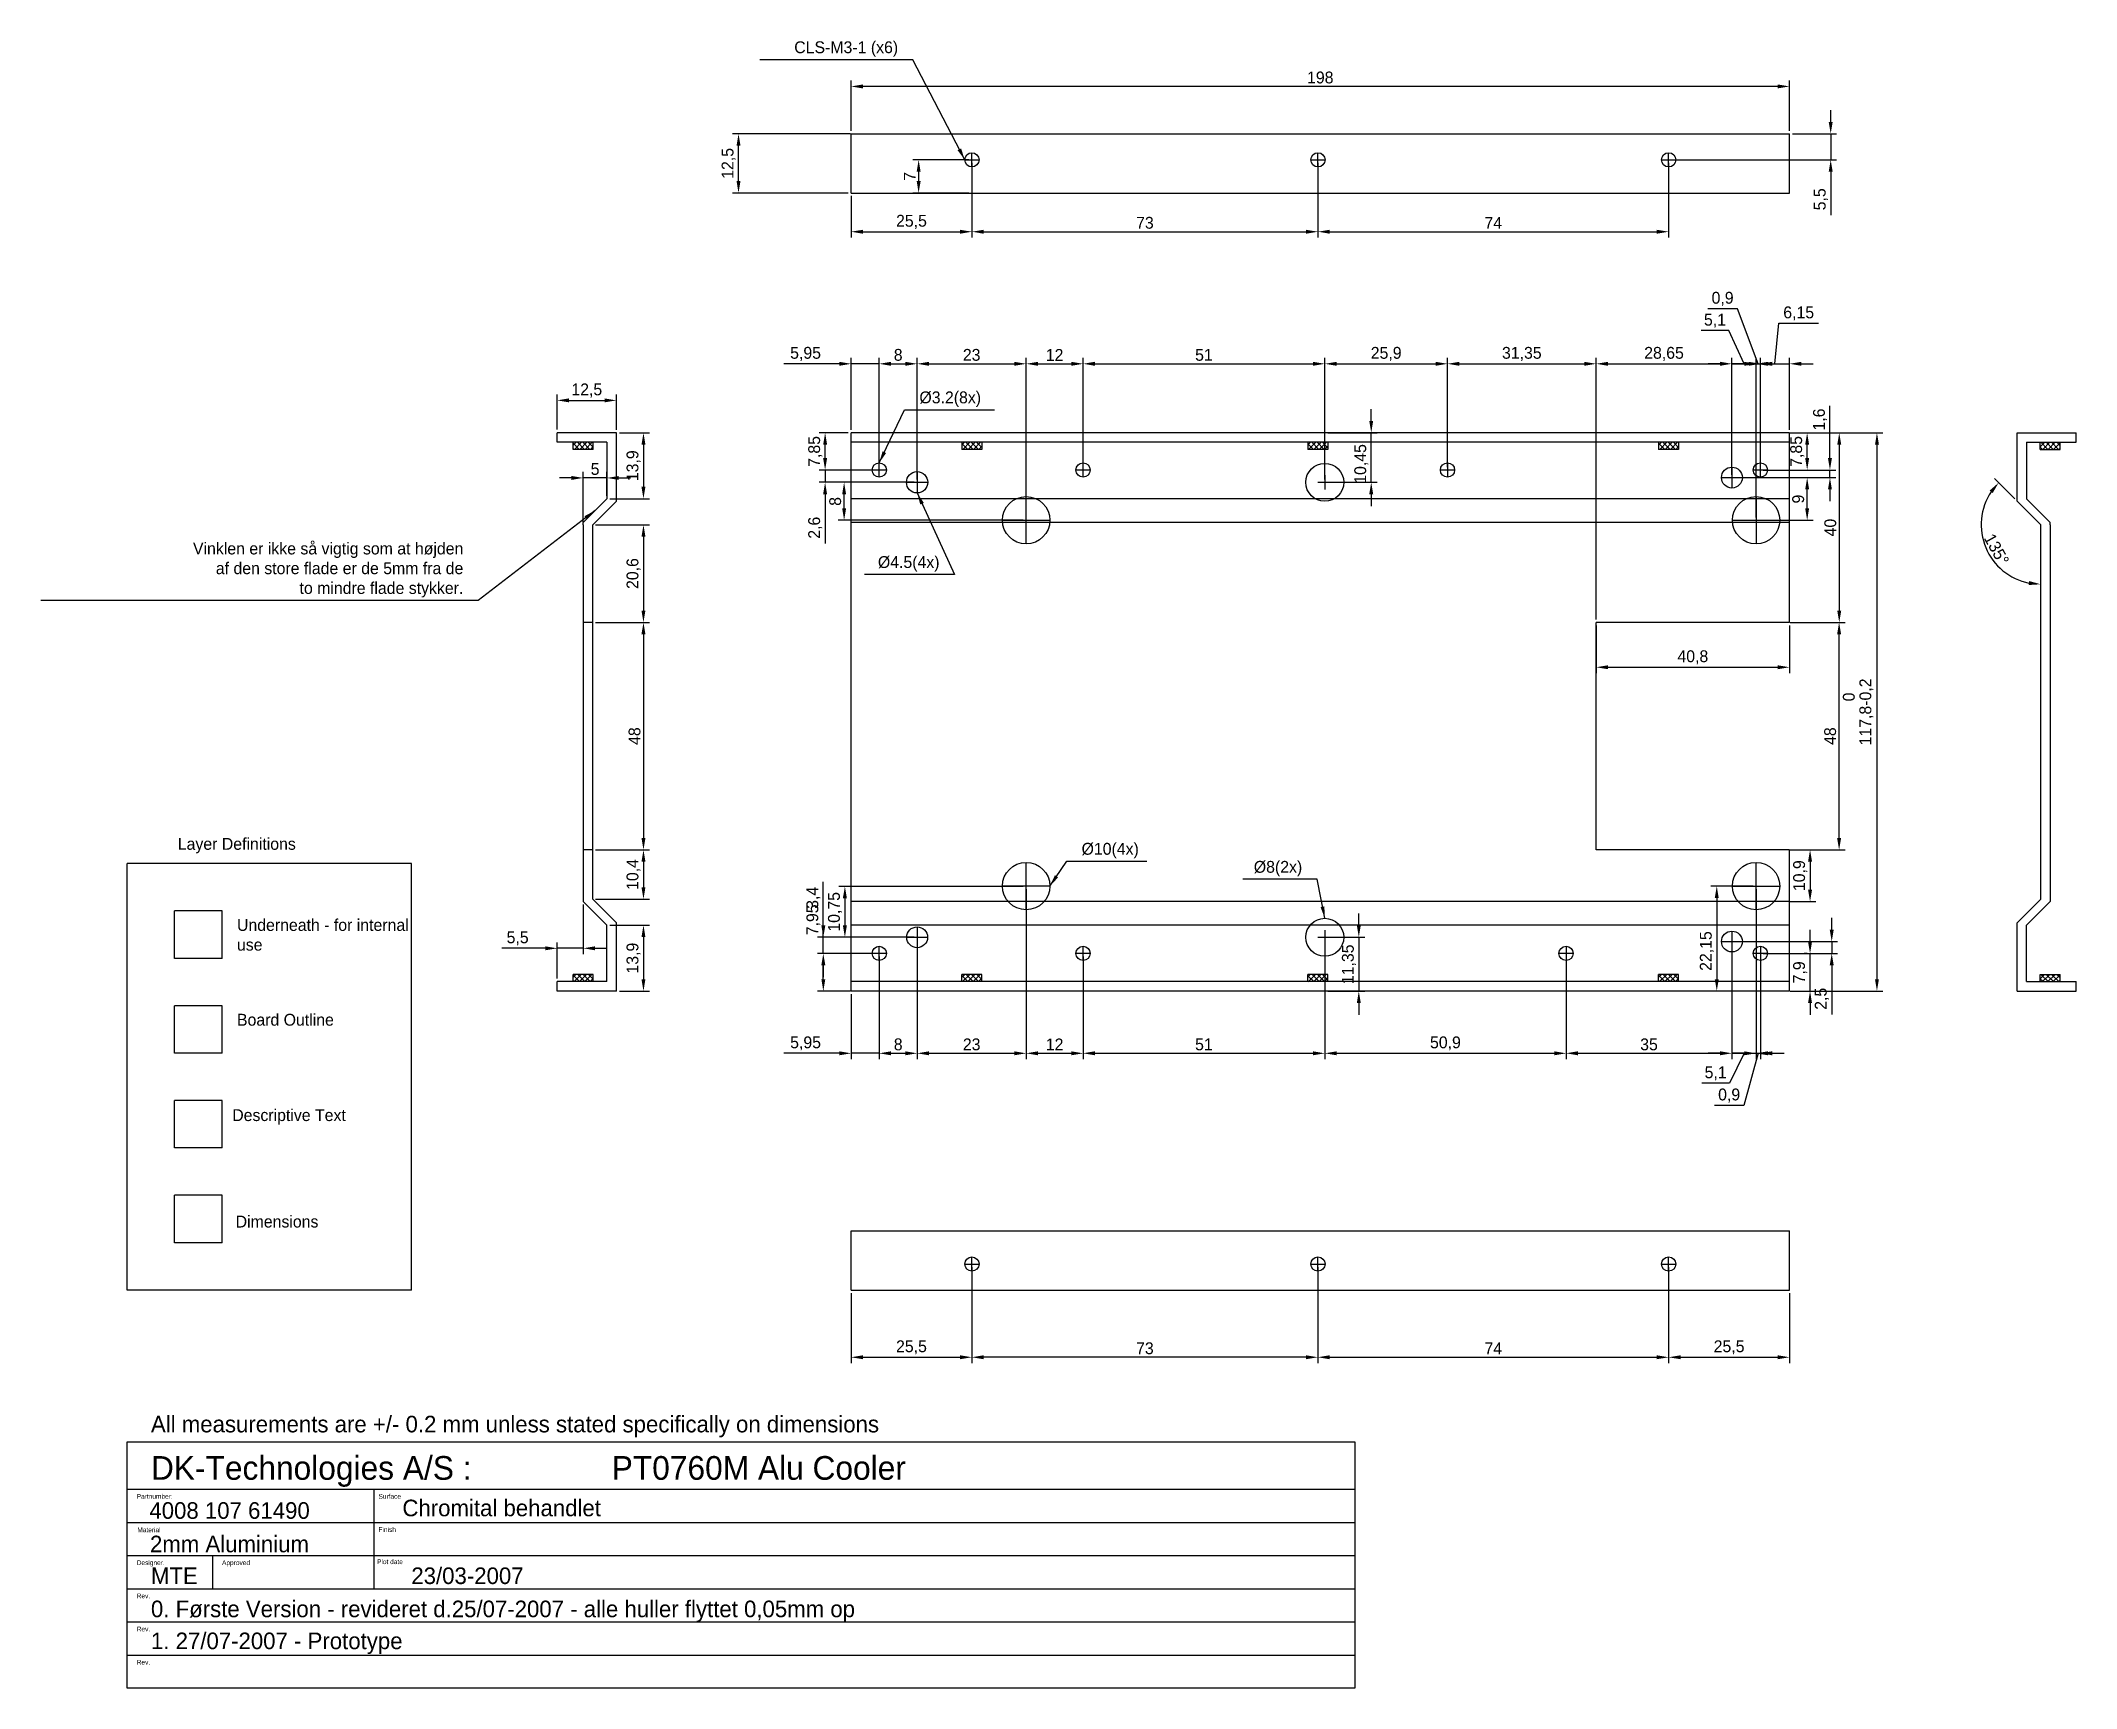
# Model space of a CAD drawing. Header units: millimetres. Extents: x -18 to 411, y -84 to 264.
import ezdxf

# ---------------------------------------------------------------- set-up
doc = ezdxf.new("R2010")
doc.units = ezdxf.units.MM
for name, color, linetype in [('Descriptive Text', 9, 'Continuous'), ('dimensions', 151, 'Continuous'), ('underneath', 9, 'Continuous')]:
    doc.layers.add(name, color=color, linetype=linetype)
doc.dimstyles.new('ISO-25', dxfattribs={"dimtxt": 2.5, "dimasz": 2.5, "dimexe": 1.25, "dimexo": 0.625, "dimtad": 1, "dimzin": 9, "dimtxsty": 'Standard', "dimcen": 2.5, "dimadec": 0, "dimazin": 0, "dimtfac": 1, "dimtmove": 0, "dimatfit": 3, "dimfxl": 0, "dimarcsym": 0})

msp = doc.modelspace()

# ---------------------------------------------------------------- texts
at = {"insert": (23.149, 58.299), "char_height": 2.5, "width": 25.4979, "attachment_point": 1}
msp.add_mtext('Board Outline', dxfattribs=at)
at = {"layer": 'Descriptive Text'}
for s, height, p in [('All measurements are +/- 0.2 mm unless stated specifically on dimensions', 3.5, (5, -30.02)), ('DK-Technologies A/S :', 5, (5, -40.02)), ('PT0760M Alu Cooler', 5, (102.209, -40.02)), ('Partnumber:', 1, (2, -44.02)), ('4008 107 61490', 3.5, (4.67, -48.255)), ('Surface', 1, (53, -44.02)), ('Chromital behandlet', 3.5, (58.05, -47.72)), ('Material', 1, (2.124, -51.084)), ('Finish', 1, (53, -51.02)), ('2mm Aluminium', 3.5, (4.794, -55.32)), ('Designer.', 1, (2, -58.02)), ('MTE', 3.5, (5, -62.02)), ('Approved', 1, (20, -58.02)), ('Plot date', 1, (52.7, -57.82)), ('23/03-2007', 3.5, (59.934, -62.02)), ('Rev.', 1, (2, -65.02)), ('0. Første Version - revideret d.25/07-2007 - alle huller flyttet 0,05mm op', 3.5, (5, -69.02)), ('Rev.', 1, (2, -72.02)), ('1. 27/07-2007 - Prototype', 3.5, (5.001, -75.761)), ('Rev.', 1, (2, -79.02))]:
    msp.add_text(s, height=height, dxfattribs=at).set_placement(p)
at = {"layer": 'Descriptive Text', "char_height": 2.5}
for s, insert, attachment_point in [('CLS-M3-1 (x6)', (162.636, 260.251), 9), ('Ø3.2(8x)', (167.127, 186.373), 7), ('Vinklen er ikke så vigtig som at højden\\Paf den store flade er de 5mm fra de\\Pto mindre flade stykker.', (70.908, 146.149), 9), ('Ø4.5(4x)', (171.372, 151.619), 9), ('Ø10(4x)', (201.34, 91.116), 7), ('Ø8(2x)', (247.892, 87.311), 9)]:
    msp.add_mtext(s, dxfattribs=dict(at, insert=insert, attachment_point=attachment_point))
at = {"layer": 'Descriptive Text', "char_height": 2.5, "attachment_point": 1}
for s, insert, width in [('Layer Definitions', (10.66, 95.411), 44.3157), ('Descriptive Text', (22.149, 38.175), 25.4979)]:
    msp.add_mtext(s, dxfattribs=dict(at, insert=insert, width=width))
at = {"layer": 'dimensions', "insert": (22.87, 15.711), "char_height": 2.5, "width": 30.761, "attachment_point": 1}
msp.add_mtext('Dimensions', dxfattribs=at)
at = {"layer": 'underneath', "insert": (23.149, 78.299), "char_height": 2.5, "width": 36.8508, "attachment_point": 1}
msp.add_mtext('Underneath - for internal use', dxfattribs=at)

# ---------------------------------------------------------------- blocks, each defined once
blk = doc.blocks.new('*D51')
at = {"layer": 'Defpoints', "color": 0}
for p in [(398.7, 166.5), (391.14, 161.5), (403.7, 161.5), (403.7, 161.5), (403.7, 82.5)]:
    blk.add_point(p, dxfattribs=at)
at = {"layer": 'dimensions', "color": 0, "lineweight": -2}
blk.add_line((398.26, 166.94), (393.94, 171.26), dxfattribs=at)
blk.add_arc((403.7, 161.5), 12.56, 146.4274, 258.5726, dxfattribs=at)
at = {"layer": 'dimensions', "color": 0}
for points in [[(392.91, 168.71), (393.56, 168.18), (394.82, 170.38)], [(401.25, 149.61), (401.17, 148.78), (403.7, 148.94)]]:
    blk.add_solid(points, dxfattribs=at)
at = {"layer": 'dimensions', "color": 0, "insert": (394.37, 156.3), "char_height": 2.5, "attachment_point": 5, "rotation": 299.132}
blk.add_mtext('135°', dxfattribs=at)
blk = doc.blocks.new('*D52')
at = {"layer": 'Defpoints', "color": 0}
for p in [(178.2, 238.5), (251.2, 238.5), (251.2, 223.33)]:
    blk.add_point(p, dxfattribs=at)
at = {"layer": 'dimensions', "color": 0, "lineweight": -2}
for p, q in [((178.2, 237.87), (178.2, 222.08)), ((251.2, 237.87), (251.2, 222.08)), ((180.7, 223.33), (248.7, 223.33))]:
    blk.add_line(p, q, dxfattribs=at)
at = {"layer": 'dimensions', "color": 0}
for points in [[(180.7, 223.74), (180.7, 222.91), (178.2, 223.33)], [(248.7, 223.74), (248.7, 222.91), (251.2, 223.33)]]:
    blk.add_solid(points, dxfattribs=at)
at = {"layer": 'dimensions', "color": 0, "insert": (214.7, 225.2), "char_height": 2.5, "attachment_point": 5}
blk.add_mtext('73', dxfattribs=at)
blk = doc.blocks.new('*D53')
at = {"layer": 'Defpoints', "color": 0}
for p in [(251.2, 238.5), (325.2, 238.5), (325.2, 223.33)]:
    blk.add_point(p, dxfattribs=at)
at = {"layer": 'dimensions', "color": 0, "lineweight": -2}
for p, q in [((251.2, 237.87), (251.2, 222.08)), ((325.2, 237.87), (325.2, 222.08)), ((253.7, 223.33), (322.7, 223.33))]:
    blk.add_line(p, q, dxfattribs=at)
at = {"layer": 'dimensions', "color": 0}
for points in [[(253.7, 223.74), (253.7, 222.91), (251.2, 223.33)], [(322.7, 223.74), (322.7, 222.91), (325.2, 223.33)]]:
    blk.add_solid(points, dxfattribs=at)
at = {"layer": 'dimensions', "color": 0, "insert": (288.2, 225.2), "char_height": 2.5, "attachment_point": 5}
blk.add_mtext('74', dxfattribs=at)
blk = doc.blocks.new('*D54')
at = {"layer": 'Defpoints', "color": 0}
for p in [(128.96, 244), (153.2, 244), (152.7, 231.5)]:
    blk.add_point(p, dxfattribs=at)
at = {"layer": 'dimensions', "color": 0, "lineweight": -2}
for p, q in [((152.57, 244), (127.71, 244)), ((128.96, 234), (128.96, 241.5)), ((152.07, 231.5), (127.71, 231.5))]:
    blk.add_line(p, q, dxfattribs=at)
at = {"layer": 'dimensions', "color": 0}
for points in [[(128.55, 241.5), (129.38, 241.5), (128.96, 244)], [(128.55, 234), (129.38, 234), (128.96, 231.5)]]:
    blk.add_solid(points, dxfattribs=at)
at = {"layer": 'dimensions', "color": 0, "insert": (126.88, 237.75), "char_height": 2.5, "attachment_point": 5, "rotation": 90}
blk.add_mtext('12,5', dxfattribs=at)
blk = doc.blocks.new('*D55')
at = {"layer": 'Defpoints', "color": 0}
for p in [(178.2, 238.5), (166.96, 231.5), (178.2, 231.5)]:
    blk.add_point(p, dxfattribs=at)
at = {"layer": 'dimensions', "color": 0, "lineweight": -2}
for p, q in [((177.57, 238.5), (165.71, 238.5)), ((166.96, 236), (166.96, 234)), ((177.57, 231.5), (165.71, 231.5))]:
    blk.add_line(p, q, dxfattribs=at)
at = {"layer": 'dimensions', "color": 0}
for points in [[(166.55, 236), (167.38, 236), (166.96, 238.5)], [(166.55, 234), (167.38, 234), (166.96, 231.5)]]:
    blk.add_solid(points, dxfattribs=at)
at = {"layer": 'dimensions', "color": 0, "insert": (165.09, 235), "char_height": 2.5, "attachment_point": 5, "rotation": 90}
blk.add_mtext('7', dxfattribs=at)
blk = doc.blocks.new('*D56')
at = {"layer": 'Defpoints', "color": 0}
for p in [(178.2, 238.5), (152.7, 231.5), (178.2, 223.33)]:
    blk.add_point(p, dxfattribs=at)
at = {"layer": 'dimensions', "color": 0, "lineweight": -2}
for p, q in [((178.2, 237.87), (178.2, 222.08)), ((152.7, 230.87), (152.7, 222.08)), ((155.2, 223.33), (175.7, 223.33))]:
    blk.add_line(p, q, dxfattribs=at)
at = {"layer": 'dimensions', "color": 0}
for points in [[(155.2, 223.74), (155.2, 222.91), (152.7, 223.33)], [(175.7, 223.74), (175.7, 222.91), (178.2, 223.33)]]:
    blk.add_solid(points, dxfattribs=at)
at = {"layer": 'dimensions', "color": 0, "insert": (165.45, 225.41), "char_height": 2.5, "attachment_point": 5}
blk.add_mtext('25,5', dxfattribs=at)
blk = doc.blocks.new('*D57')
at = {"layer": 'Defpoints', "color": 0}
for p in [(152.7, 253.99), (152.7, 244), (350.7, 244)]:
    blk.add_point(p, dxfattribs=at)
at = {"layer": 'dimensions', "color": 0, "lineweight": -2}
for p, q in [((152.7, 244.62), (152.7, 255.24)), ((348.2, 253.99), (155.2, 253.99)), ((350.7, 244.62), (350.7, 255.24))]:
    blk.add_line(p, q, dxfattribs=at)
at = {"layer": 'dimensions', "color": 0}
for points in [[(155.2, 254.4), (155.2, 253.57), (152.7, 253.99)], [(348.2, 254.4), (348.2, 253.57), (350.7, 253.99)]]:
    blk.add_solid(points, dxfattribs=at)
at = {"layer": 'dimensions', "color": 0, "insert": (251.7, 255.86), "char_height": 2.5, "attachment_point": 5}
blk.add_mtext('198', dxfattribs=at)
blk = doc.blocks.new('*D58')
at = {"layer": 'Defpoints', "color": 0}
for p in [(178.2, 5.5), (152.7, 0), (178.2, -14.17)]:
    blk.add_point(p, dxfattribs=at)
at = {"layer": 'dimensions', "color": 0, "lineweight": -2}
for p, q in [((178.2, 4.87), (178.2, -15.42)), ((152.7, -0.63), (152.7, -15.42)), ((155.2, -14.17), (175.7, -14.17))]:
    blk.add_line(p, q, dxfattribs=at)
at = {"layer": 'dimensions', "color": 0}
for points in [[(155.2, -13.75), (155.2, -14.58), (152.7, -14.17)], [(175.7, -13.75), (175.7, -14.58), (178.2, -14.17)]]:
    blk.add_solid(points, dxfattribs=at)
at = {"layer": 'dimensions', "color": 0, "insert": (165.45, -12.08), "char_height": 2.5, "attachment_point": 5}
blk.add_mtext('25,5', dxfattribs=at)
blk = doc.blocks.new('*D59')
at = {"layer": 'Defpoints', "color": 0}
for p in [(178.2, 5.5), (251.2, 5.5), (178.2, -14.17)]:
    blk.add_point(p, dxfattribs=at)
at = {"layer": 'dimensions', "color": 0, "lineweight": -2}
for p, q in [((178.2, 4.87), (178.2, -15.42)), ((251.2, 4.87), (251.2, -15.42)), ((248.7, -14.17), (180.7, -14.17))]:
    blk.add_line(p, q, dxfattribs=at)
at = {"layer": 'dimensions', "color": 0}
for points in [[(180.7, -13.75), (180.7, -14.58), (178.2, -14.17)], [(248.7, -13.75), (248.7, -14.58), (251.2, -14.17)]]:
    blk.add_solid(points, dxfattribs=at)
at = {"layer": 'dimensions', "color": 0, "insert": (214.7, -12.29), "char_height": 2.5, "attachment_point": 5}
blk.add_mtext('73', dxfattribs=at)
blk = doc.blocks.new('*D60')
at = {"layer": 'Defpoints', "color": 0}
for p in [(251.2, 5.5), (325.2, 5.5), (325.2, -14.17)]:
    blk.add_point(p, dxfattribs=at)
at = {"layer": 'dimensions', "color": 0, "lineweight": -2}
for p, q in [((251.2, 4.87), (251.2, -15.42)), ((325.2, 4.87), (325.2, -15.42)), ((253.7, -14.17), (322.7, -14.17))]:
    blk.add_line(p, q, dxfattribs=at)
at = {"layer": 'dimensions', "color": 0}
for points in [[(253.7, -13.75), (253.7, -14.58), (251.2, -14.17)], [(322.7, -13.75), (322.7, -14.58), (325.2, -14.17)]]:
    blk.add_solid(points, dxfattribs=at)
at = {"layer": 'dimensions', "color": 0, "insert": (288.2, -12.29), "char_height": 2.5, "attachment_point": 5}
blk.add_mtext('74', dxfattribs=at)
blk = doc.blocks.new('*D61')
at = {"layer": 'Defpoints', "color": 0}
for p in [(325.2, 5.5), (350.7, 0), (350.7, -14.17)]:
    blk.add_point(p, dxfattribs=at)
at = {"layer": 'dimensions', "color": 0, "lineweight": -2}
for p, q in [((325.2, 4.87), (325.2, -15.42)), ((350.7, -0.63), (350.7, -15.42)), ((327.7, -14.17), (348.2, -14.17))]:
    blk.add_line(p, q, dxfattribs=at)
at = {"layer": 'dimensions', "color": 0}
for points in [[(327.7, -13.75), (327.7, -14.58), (325.2, -14.17)], [(348.2, -13.75), (348.2, -14.58), (350.7, -14.17)]]:
    blk.add_solid(points, dxfattribs=at)
at = {"layer": 'dimensions', "color": 0, "insert": (337.95, -12.08), "char_height": 2.5, "attachment_point": 5}
blk.add_mtext('25,5', dxfattribs=at)
blk = doc.blocks.new('*D62')
at = {"layer": 'Defpoints', "color": 0}
for p in [(103.2, 187.74), (90.7, 181), (103.2, 180.9)]:
    blk.add_point(p, dxfattribs=at)
at = {"layer": 'dimensions', "color": 0, "lineweight": -2}
for p, q in [((90.7, 181.62), (90.7, 188.99)), ((103.2, 181.52), (103.2, 188.99)), ((93.2, 187.74), (100.7, 187.74))]:
    blk.add_line(p, q, dxfattribs=at)
at = {"layer": 'dimensions', "color": 0}
for points in [[(93.2, 188.16), (93.2, 187.33), (90.7, 187.74)], [(100.7, 188.16), (100.7, 187.33), (103.2, 187.74)]]:
    blk.add_solid(points, dxfattribs=at)
at = {"layer": 'dimensions', "color": 0, "insert": (96.95, 189.83), "char_height": 2.5, "attachment_point": 5}
blk.add_mtext('12,5', dxfattribs=at)
blk = doc.blocks.new('*D63')
at = {"layer": 'Defpoints', "color": 0}
for p in [(103.2, 180.9), (101.2, 167), (108.91, 167)]:
    blk.add_point(p, dxfattribs=at)
at = {"layer": 'dimensions', "color": 0, "lineweight": -2}
for p, q in [((103.82, 180.9), (110.16, 180.9)), ((108.91, 178.4), (108.91, 169.5)), ((101.82, 167), (110.16, 167))]:
    blk.add_line(p, q, dxfattribs=at)
at = {"layer": 'dimensions', "color": 0}
for points in [[(108.49, 178.4), (109.32, 178.4), (108.91, 180.9)], [(108.49, 169.5), (109.32, 169.5), (108.91, 167)]]:
    blk.add_solid(points, dxfattribs=at)
at = {"layer": 'dimensions', "color": 0, "insert": (106.82, 173.95), "char_height": 2.5, "attachment_point": 5, "rotation": 90}
blk.add_mtext('13,9', dxfattribs=at)
blk = doc.blocks.new('*D64')
at = {"layer": 'Defpoints', "color": 0}
for p in [(98.2, 161.5), (98.2, 140.9), (108.91, 140.9)]:
    blk.add_point(p, dxfattribs=at)
at = {"layer": 'dimensions', "color": 0, "lineweight": -2}
for p, q in [((98.82, 161.5), (110.16, 161.5)), ((108.91, 159), (108.91, 143.4)), ((98.82, 140.9), (110.16, 140.9))]:
    blk.add_line(p, q, dxfattribs=at)
at = {"layer": 'dimensions', "color": 0}
for points in [[(108.49, 159), (109.32, 159), (108.91, 161.5)], [(108.49, 143.4), (109.32, 143.4), (108.91, 140.9)]]:
    blk.add_solid(points, dxfattribs=at)
at = {"layer": 'dimensions', "color": 0, "insert": (106.82, 151.2), "char_height": 2.5, "attachment_point": 5, "rotation": 90}
blk.add_mtext('20,6', dxfattribs=at)
blk = doc.blocks.new('*D65')
at = {"layer": 'Defpoints', "color": 0}
for p in [(98.2, 140.9), (98.2, 92.9), (108.91, 92.9)]:
    blk.add_point(p, dxfattribs=at)
at = {"layer": 'dimensions', "color": 0, "lineweight": -2}
for p, q in [((98.82, 140.9), (110.16, 140.9)), ((108.91, 138.4), (108.91, 95.4)), ((98.82, 92.9), (110.16, 92.9))]:
    blk.add_line(p, q, dxfattribs=at)
at = {"layer": 'dimensions', "color": 0}
for points in [[(108.49, 138.4), (109.32, 138.4), (108.91, 140.9)], [(108.49, 95.4), (109.32, 95.4), (108.91, 92.9)]]:
    blk.add_solid(points, dxfattribs=at)
at = {"layer": 'dimensions', "color": 0, "insert": (107.03, 116.9), "char_height": 2.5, "attachment_point": 5, "rotation": 90}
blk.add_mtext('48', dxfattribs=at)
blk = doc.blocks.new('*D66')
at = {"layer": 'Defpoints', "color": 0}
for p in [(98.2, 92.9), (98.2, 82.5), (108.91, 82.5)]:
    blk.add_point(p, dxfattribs=at)
at = {"layer": 'dimensions', "color": 0, "lineweight": -2}
for p, q in [((98.82, 92.9), (110.16, 92.9)), ((108.91, 90.4), (108.91, 85)), ((98.82, 82.5), (110.16, 82.5))]:
    blk.add_line(p, q, dxfattribs=at)
at = {"layer": 'dimensions', "color": 0}
for points in [[(108.49, 90.4), (109.32, 90.4), (108.91, 92.9)], [(108.49, 85), (109.32, 85), (108.91, 82.5)]]:
    blk.add_solid(points, dxfattribs=at)
at = {"layer": 'dimensions', "color": 0, "insert": (106.82, 87.7), "char_height": 2.5, "attachment_point": 5, "rotation": 90}
blk.add_mtext('10,4', dxfattribs=at)
blk = doc.blocks.new('*D67')
at = {"layer": 'Defpoints', "color": 0}
for p in [(101.2, 77), (103.2, 63.1), (108.91, 63.1)]:
    blk.add_point(p, dxfattribs=at)
at = {"layer": 'dimensions', "color": 0, "lineweight": -2}
for p, q in [((101.82, 77), (110.16, 77)), ((108.91, 74.5), (108.91, 65.6)), ((103.82, 63.1), (110.16, 63.1))]:
    blk.add_line(p, q, dxfattribs=at)
at = {"layer": 'dimensions', "color": 0}
for points in [[(108.49, 74.5), (109.32, 74.5), (108.91, 77)], [(108.49, 65.6), (109.32, 65.6), (108.91, 63.1)]]:
    blk.add_solid(points, dxfattribs=at)
at = {"layer": 'dimensions', "color": 0, "insert": (106.82, 70.05), "char_height": 2.5, "attachment_point": 5, "rotation": 90}
blk.add_mtext('13,9', dxfattribs=at)
blk = doc.blocks.new('*D68')
at = {"layer": 'Defpoints', "color": 0}
for p in [(158.65, 71), (152.7, 63.1), (158.65, 49.97)]:
    blk.add_point(p, dxfattribs=at)
at = {"layer": 'dimensions', "color": 0, "lineweight": -2}
for p, q in [((158.65, 70.37), (158.65, 48.72)), ((152.7, 62.47), (152.7, 48.72)), ((150.2, 49.97), (138.53, 49.97)), ((158.65, 49.97), (152.7, 49.97)), ((161.15, 49.97), (163.65, 49.97))]:
    blk.add_line(p, q, dxfattribs=at)
at = {"layer": 'dimensions', "color": 0}
for points in [[(150.2, 50.39), (150.2, 49.55), (152.7, 49.97)], [(161.15, 50.39), (161.15, 49.55), (158.65, 49.97)]]:
    blk.add_solid(points, dxfattribs=at)
at = {"layer": 'dimensions', "color": 0, "insert": (143.11, 52.05), "char_height": 2.5, "attachment_point": 5}
blk.add_mtext('5,95', dxfattribs=at)
blk = doc.blocks.new('*D69')
at = {"layer": 'Defpoints', "color": 0}
for p in [(166.65, 74.4), (158.65, 71), (166.65, 49.97)]:
    blk.add_point(p, dxfattribs=at)
at = {"layer": 'dimensions', "color": 0, "lineweight": -2}
for p, q in [((166.65, 73.77), (166.65, 48.72)), ((158.65, 70.37), (158.65, 48.72)), ((161.15, 49.97), (164.15, 49.97))]:
    blk.add_line(p, q, dxfattribs=at)
at = {"layer": 'dimensions', "color": 0}
for points in [[(161.15, 50.39), (161.15, 49.55), (158.65, 49.97)], [(164.15, 50.39), (164.15, 49.55), (166.65, 49.97)]]:
    blk.add_solid(points, dxfattribs=at)
at = {"layer": 'dimensions', "color": 0, "insert": (162.65, 51.84), "char_height": 2.5, "attachment_point": 5}
blk.add_mtext('8', dxfattribs=at)
blk = doc.blocks.new('*D70')
at = {"layer": 'Defpoints', "color": 0}
for p in [(189.65, 85.2), (166.65, 74.4), (189.65, 49.97)]:
    blk.add_point(p, dxfattribs=at)
at = {"layer": 'dimensions', "color": 0, "lineweight": -2}
for p, q in [((189.65, 84.57), (189.65, 48.72)), ((166.65, 73.77), (166.65, 48.72)), ((169.15, 49.97), (187.15, 49.97))]:
    blk.add_line(p, q, dxfattribs=at)
at = {"layer": 'dimensions', "color": 0}
for points in [[(169.15, 50.39), (169.15, 49.55), (166.65, 49.97)], [(187.15, 50.39), (187.15, 49.55), (189.65, 49.97)]]:
    blk.add_solid(points, dxfattribs=at)
at = {"layer": 'dimensions', "color": 0, "insert": (178.15, 51.84), "char_height": 2.5, "attachment_point": 5}
blk.add_mtext('23', dxfattribs=at)
blk = doc.blocks.new('*D71')
at = {"layer": 'Defpoints', "color": 0}
for p in [(189.65, 85.2), (201.65, 71), (201.65, 49.97)]:
    blk.add_point(p, dxfattribs=at)
at = {"layer": 'dimensions', "color": 0, "lineweight": -2}
for p, q in [((189.65, 84.57), (189.65, 48.72)), ((201.65, 70.37), (201.65, 48.72)), ((192.15, 49.97), (199.15, 49.97))]:
    blk.add_line(p, q, dxfattribs=at)
at = {"layer": 'dimensions', "color": 0}
for points in [[(192.15, 50.39), (192.15, 49.55), (189.65, 49.97)], [(199.15, 50.39), (199.15, 49.55), (201.65, 49.97)]]:
    blk.add_solid(points, dxfattribs=at)
at = {"layer": 'dimensions', "color": 0, "insert": (195.65, 51.84), "char_height": 2.5, "attachment_point": 5}
blk.add_mtext('12', dxfattribs=at)
blk = doc.blocks.new('*D72')
at = {"layer": 'Defpoints', "color": 0}
for p in [(252.65, 74.4), (303.55, 71), (303.55, 49.97)]:
    blk.add_point(p, dxfattribs=at)
at = {"layer": 'dimensions', "color": 0, "lineweight": -2}
for p, q in [((252.65, 73.77), (252.65, 48.72)), ((303.55, 70.37), (303.55, 48.72)), ((255.15, 49.97), (301.05, 49.97))]:
    blk.add_line(p, q, dxfattribs=at)
at = {"layer": 'dimensions', "color": 0}
for points in [[(255.15, 50.39), (255.15, 49.55), (252.65, 49.97)], [(301.05, 50.39), (301.05, 49.55), (303.55, 49.97)]]:
    blk.add_solid(points, dxfattribs=at)
at = {"layer": 'dimensions', "color": 0, "insert": (278.1, 52.05), "char_height": 2.5, "attachment_point": 5}
blk.add_mtext('50,9', dxfattribs=at)
blk = doc.blocks.new('*D73')
at = {"layer": 'Defpoints', "color": 0}
for p in [(338.55, 73.5), (303.55, 71), (338.55, 49.97)]:
    blk.add_point(p, dxfattribs=at)
at = {"layer": 'dimensions', "color": 0, "lineweight": -2}
for p, q in [((303.55, 70.37), (303.55, 48.72)), ((338.55, 72.87), (338.55, 48.72)), ((306.05, 49.97), (336.05, 49.97))]:
    blk.add_line(p, q, dxfattribs=at)
at = {"layer": 'dimensions', "color": 0}
for points in [[(306.05, 50.39), (306.05, 49.55), (303.55, 49.97)], [(336.05, 50.39), (336.05, 49.55), (338.55, 49.97)]]:
    blk.add_solid(points, dxfattribs=at)
at = {"layer": 'dimensions', "color": 0, "insert": (321.05, 51.84), "char_height": 2.5, "attachment_point": 5}
blk.add_mtext('35', dxfattribs=at)
blk = doc.blocks.new('*D74')
at = {"layer": 'Defpoints', "color": 0}
for p in [(343.65, 85.2), (338.55, 73.5), (343.65, 49.97)]:
    blk.add_point(p, dxfattribs=at)
at = {"layer": 'dimensions', "color": 0, "lineweight": -2}
for p, q in [((343.65, 84.57), (343.65, 48.72)), ((338.55, 72.87), (338.55, 48.72)), ((336.05, 49.97), (333.55, 49.97)), ((341.1, 49.97), (338.02, 43.65)), ((338.55, 49.97), (343.65, 49.97)), ((338.55, 49.97), (343.65, 49.97)), ((346.15, 49.97), (348.65, 49.97)), ((338.02, 43.65), (332.19, 43.65))]:
    blk.add_line(p, q, dxfattribs=at)
at = {"layer": 'dimensions', "color": 0}
for points in [[(336.05, 50.39), (336.05, 49.55), (338.55, 49.97)], [(346.15, 50.39), (346.15, 49.55), (343.65, 49.97)]]:
    blk.add_solid(points, dxfattribs=at)
at = {"layer": 'dimensions', "color": 0, "insert": (335.11, 45.73), "char_height": 2.5, "attachment_point": 5}
blk.add_mtext('5,1', dxfattribs=at)
blk = doc.blocks.new('*D75')
at = {"layer": 'Defpoints', "color": 0}
for p in [(343.65, 85.2), (344.55, 71), (344.55, 49.97)]:
    blk.add_point(p, dxfattribs=at)
at = {"layer": 'dimensions', "color": 0, "lineweight": -2}
for p, q in [((343.65, 84.57), (343.65, 48.72)), ((344.55, 70.37), (344.55, 48.72)), ((341.15, 49.97), (338.65, 49.97)), ((344.1, 49.97), (341.09, 38.96)), ((343.65, 49.97), (344.55, 49.97)), ((343.65, 49.97), (344.55, 49.97)), ((347.05, 49.97), (349.55, 49.97)), ((341.09, 38.96), (334.84, 38.96))]:
    blk.add_line(p, q, dxfattribs=at)
at = {"layer": 'dimensions', "color": 0}
for points in [[(341.15, 50.39), (341.15, 49.55), (343.65, 49.97)], [(347.05, 50.39), (347.05, 49.55), (344.55, 49.97)]]:
    blk.add_solid(points, dxfattribs=at)
at = {"layer": 'dimensions', "color": 0, "insert": (337.96, 41.05), "char_height": 2.5, "attachment_point": 5}
blk.add_mtext('0,9', dxfattribs=at)
blk = doc.blocks.new('*D76')
at = {"layer": 'Defpoints', "color": 0}
for p in [(158.65, 195.46), (152.7, 180.9), (158.65, 173)]:
    blk.add_point(p, dxfattribs=at)
at = {"layer": 'dimensions', "color": 0, "lineweight": -2}
for p, q in [((150.2, 195.46), (138.53, 195.46)), ((152.7, 181.52), (152.7, 196.71)), ((158.65, 195.46), (152.7, 195.46)), ((158.65, 173.62), (158.65, 196.71)), ((161.15, 195.46), (163.65, 195.46))]:
    blk.add_line(p, q, dxfattribs=at)
at = {"layer": 'dimensions', "color": 0}
for points in [[(150.2, 195.88), (150.2, 195.04), (152.7, 195.46)], [(161.15, 195.88), (161.15, 195.04), (158.65, 195.46)]]:
    blk.add_solid(points, dxfattribs=at)
at = {"layer": 'dimensions', "color": 0, "insert": (143.11, 197.54), "char_height": 2.5, "attachment_point": 5}
blk.add_mtext('5,95', dxfattribs=at)
blk = doc.blocks.new('*D77')
at = {"layer": 'Defpoints', "color": 0}
for p in [(166.65, 195.46), (158.65, 173), (166.65, 170.4)]:
    blk.add_point(p, dxfattribs=at)
at = {"layer": 'dimensions', "color": 0, "lineweight": -2}
for p, q in [((158.65, 173.62), (158.65, 196.71)), ((161.15, 195.46), (164.15, 195.46)), ((166.65, 171.02), (166.65, 196.71))]:
    blk.add_line(p, q, dxfattribs=at)
at = {"layer": 'dimensions', "color": 0}
for points in [[(161.15, 195.88), (161.15, 195.04), (158.65, 195.46)], [(164.15, 195.88), (164.15, 195.04), (166.65, 195.46)]]:
    blk.add_solid(points, dxfattribs=at)
at = {"layer": 'dimensions', "color": 0, "insert": (162.65, 197.33), "char_height": 2.5, "attachment_point": 5}
blk.add_mtext('8', dxfattribs=at)
blk = doc.blocks.new('*D78')
at = {"layer": 'Defpoints', "color": 0}
for p in [(189.65, 195.46), (166.65, 170.4), (189.65, 162.4)]:
    blk.add_point(p, dxfattribs=at)
at = {"layer": 'dimensions', "color": 0, "lineweight": -2}
for p, q in [((166.65, 171.02), (166.65, 196.71)), ((169.15, 195.46), (187.15, 195.46)), ((189.65, 163.02), (189.65, 196.71))]:
    blk.add_line(p, q, dxfattribs=at)
at = {"layer": 'dimensions', "color": 0}
for points in [[(169.15, 195.88), (169.15, 195.04), (166.65, 195.46)], [(187.15, 195.88), (187.15, 195.04), (189.65, 195.46)]]:
    blk.add_solid(points, dxfattribs=at)
at = {"layer": 'dimensions', "color": 0, "insert": (178.15, 197.33), "char_height": 2.5, "attachment_point": 5}
blk.add_mtext('23', dxfattribs=at)
blk = doc.blocks.new('*D79')
at = {"layer": 'Defpoints', "color": 0}
for p in [(201.65, 195.46), (201.65, 173), (189.65, 162.4)]:
    blk.add_point(p, dxfattribs=at)
at = {"layer": 'dimensions', "color": 0, "lineweight": -2}
for p, q in [((189.65, 163.02), (189.65, 196.71)), ((192.15, 195.46), (199.15, 195.46)), ((201.65, 173.62), (201.65, 196.71))]:
    blk.add_line(p, q, dxfattribs=at)
at = {"layer": 'dimensions', "color": 0}
for points in [[(192.15, 195.88), (192.15, 195.04), (189.65, 195.46)], [(199.15, 195.88), (199.15, 195.04), (201.65, 195.46)]]:
    blk.add_solid(points, dxfattribs=at)
at = {"layer": 'dimensions', "color": 0, "insert": (195.65, 197.33), "char_height": 2.5, "attachment_point": 5}
blk.add_mtext('12', dxfattribs=at)
blk = doc.blocks.new('*D80')
at = {"layer": 'Defpoints', "color": 0}
for p in [(252.65, 195.46), (201.65, 173), (252.65, 170.4)]:
    blk.add_point(p, dxfattribs=at)
at = {"layer": 'dimensions', "color": 0, "lineweight": -2}
for p, q in [((201.65, 173.62), (201.65, 196.71)), ((204.15, 195.46), (250.15, 195.46)), ((252.65, 171.02), (252.65, 196.71))]:
    blk.add_line(p, q, dxfattribs=at)
at = {"layer": 'dimensions', "color": 0}
for points in [[(204.15, 195.88), (204.15, 195.04), (201.65, 195.46)], [(250.15, 195.88), (250.15, 195.04), (252.65, 195.46)]]:
    blk.add_solid(points, dxfattribs=at)
at = {"layer": 'dimensions', "color": 0, "insert": (227.15, 197.33), "char_height": 2.5, "attachment_point": 5}
blk.add_mtext('51', dxfattribs=at)
blk = doc.blocks.new('*D81')
at = {"layer": 'Defpoints', "color": 0}
for p in [(278.55, 195.46), (278.55, 173), (252.65, 170.4)]:
    blk.add_point(p, dxfattribs=at)
at = {"layer": 'dimensions', "color": 0, "lineweight": -2}
for p, q in [((252.65, 171.02), (252.65, 196.71)), ((255.15, 195.46), (276.05, 195.46)), ((278.55, 173.62), (278.55, 196.71))]:
    blk.add_line(p, q, dxfattribs=at)
at = {"layer": 'dimensions', "color": 0}
for points in [[(255.15, 195.88), (255.15, 195.04), (252.65, 195.46)], [(276.05, 195.88), (276.05, 195.04), (278.55, 195.46)]]:
    blk.add_solid(points, dxfattribs=at)
at = {"layer": 'dimensions', "color": 0, "insert": (265.6, 197.54), "char_height": 2.5, "attachment_point": 5}
blk.add_mtext('25,9', dxfattribs=at)
blk = doc.blocks.new('*D82')
at = {"layer": 'Defpoints', "color": 0}
for p in [(309.9, 195.46), (278.55, 173), (309.9, 140.9)]:
    blk.add_point(p, dxfattribs=at)
at = {"layer": 'dimensions', "color": 0, "lineweight": -2}
for p, q in [((278.55, 173.62), (278.55, 196.71)), ((281.05, 195.46), (307.4, 195.46)), ((309.9, 141.52), (309.9, 196.71))]:
    blk.add_line(p, q, dxfattribs=at)
at = {"layer": 'dimensions', "color": 0}
for points in [[(281.05, 195.88), (281.05, 195.04), (278.55, 195.46)], [(307.4, 195.88), (307.4, 195.04), (309.9, 195.46)]]:
    blk.add_solid(points, dxfattribs=at)
at = {"layer": 'dimensions', "color": 0, "insert": (294.22, 197.54), "char_height": 2.5, "attachment_point": 5}
blk.add_mtext('31,35', dxfattribs=at)
blk = doc.blocks.new('*D83')
at = {"layer": 'Defpoints', "color": 0}
for p in [(338.55, 195.46), (338.55, 171.4), (309.9, 140.9)]:
    blk.add_point(p, dxfattribs=at)
at = {"layer": 'dimensions', "color": 0, "lineweight": -2}
for p, q in [((309.9, 141.52), (309.9, 196.71)), ((312.4, 195.46), (336.05, 195.46)), ((338.55, 172.02), (338.55, 196.71))]:
    blk.add_line(p, q, dxfattribs=at)
at = {"layer": 'dimensions', "color": 0}
for points in [[(312.4, 195.88), (312.4, 195.04), (309.9, 195.46)], [(336.05, 195.88), (336.05, 195.04), (338.55, 195.46)]]:
    blk.add_solid(points, dxfattribs=at)
at = {"layer": 'dimensions', "color": 0, "insert": (324.22, 197.54), "char_height": 2.5, "attachment_point": 5}
blk.add_mtext('28,65', dxfattribs=at)
blk = doc.blocks.new('*D84')
at = {"layer": 'Defpoints', "color": 0}
for p in [(343.65, 195.46), (338.55, 171.4), (343.65, 162.4)]:
    blk.add_point(p, dxfattribs=at)
at = {"layer": 'dimensions', "color": 0, "lineweight": -2}
for p, q in [((337.89, 202.46), (332.05, 202.46)), ((341.1, 195.46), (337.89, 202.46)), ((336.05, 195.46), (333.55, 195.46)), ((338.55, 172.02), (338.55, 196.71)), ((338.55, 195.46), (343.65, 195.46)), ((338.55, 195.46), (343.65, 195.46)), ((343.65, 163.02), (343.65, 196.71)), ((346.15, 195.46), (348.65, 195.46))]:
    blk.add_line(p, q, dxfattribs=at)
at = {"layer": 'dimensions', "color": 0}
for points in [[(336.05, 195.88), (336.05, 195.04), (338.55, 195.46)], [(346.15, 195.88), (346.15, 195.04), (343.65, 195.46)]]:
    blk.add_solid(points, dxfattribs=at)
at = {"layer": 'dimensions', "color": 0, "insert": (334.97, 204.54), "char_height": 2.5, "attachment_point": 5}
blk.add_mtext('5,1', dxfattribs=at)
blk = doc.blocks.new('*D85')
at = {"layer": 'Defpoints', "color": 0}
for p in [(344.55, 195.46), (344.55, 173), (343.65, 162.4)]:
    blk.add_point(p, dxfattribs=at)
at = {"layer": 'dimensions', "color": 0, "lineweight": -2}
for p, q in [((339.71, 207.08), (333.46, 207.08)), ((344.1, 195.46), (339.71, 207.08)), ((341.15, 195.46), (338.65, 195.46)), ((343.65, 163.02), (343.65, 196.71)), ((343.65, 195.46), (344.55, 195.46)), ((343.65, 195.46), (344.55, 195.46)), ((344.55, 173.62), (344.55, 196.71)), ((347.05, 195.46), (349.55, 195.46))]:
    blk.add_line(p, q, dxfattribs=at)
at = {"layer": 'dimensions', "color": 0}
for points in [[(341.15, 195.88), (341.15, 195.04), (343.65, 195.46)], [(347.05, 195.88), (347.05, 195.04), (344.55, 195.46)]]:
    blk.add_solid(points, dxfattribs=at)
at = {"layer": 'dimensions', "color": 0, "insert": (336.58, 209.16), "char_height": 2.5, "attachment_point": 5}
blk.add_mtext('0,9', dxfattribs=at)
blk = doc.blocks.new('*D86')
at = {"layer": 'Defpoints', "color": 0}
for p in [(350.7, 195.46), (350.7, 180.9), (344.55, 173)]:
    blk.add_point(p, dxfattribs=at)
at = {"layer": 'dimensions', "color": 0, "lineweight": -2}
for p, q in [((347.62, 195.46), (348.47, 204)), ((348.47, 204), (356.8, 204)), ((342.05, 195.46), (339.55, 195.46)), ((344.55, 173.62), (344.55, 196.71)), ((344.55, 195.46), (350.7, 195.46)), ((344.55, 195.46), (350.7, 195.46)), ((350.7, 181.52), (350.7, 196.71)), ((353.2, 195.46), (355.7, 195.46))]:
    blk.add_line(p, q, dxfattribs=at)
at = {"layer": 'dimensions', "color": 0}
for points in [[(342.05, 195.88), (342.05, 195.04), (344.55, 195.46)], [(353.2, 195.88), (353.2, 195.04), (350.7, 195.46)]]:
    blk.add_solid(points, dxfattribs=at)
at = {"layer": 'dimensions', "color": 0, "insert": (352.63, 206.08), "char_height": 2.5, "attachment_point": 5}
blk.add_mtext('6,15', dxfattribs=at)
blk = doc.blocks.new('*D87')
at = {"layer": 'Defpoints', "color": 0}
for p in [(350.7, 180.9), (350.2, 63.1), (369.14, 63.1)]:
    blk.add_point(p, dxfattribs=at)
at = {"layer": 'dimensions', "color": 0, "lineweight": -2}
for p, q in [((351.32, 180.9), (370.39, 180.9)), ((369.14, 178.4), (369.14, 65.6)), ((350.82, 63.1), (370.39, 63.1))]:
    blk.add_line(p, q, dxfattribs=at)
at = {"layer": 'dimensions', "color": 0}
for points in [[(368.73, 178.4), (369.56, 178.4), (369.14, 180.9)], [(368.73, 65.6), (369.56, 65.6), (369.14, 63.1)]]:
    blk.add_solid(points, dxfattribs=at)
at = {"layer": 'dimensions', "color": 0, "insert": (365.18, 122), "char_height": 2.5, "attachment_point": 5, "rotation": 90}
blk.add_mtext('117,8\\S 0^ -0,2;', dxfattribs=at)
blk = doc.blocks.new('*D88')
at = {"layer": 'Defpoints', "color": 0}
for p in [(350.7, 244), (325.2, 238.5), (359.38, 238.5)]:
    blk.add_point(p, dxfattribs=at)
at = {"layer": 'dimensions', "color": 0, "lineweight": -2}
for p, q in [((359.38, 246.5), (359.38, 249)), ((351.32, 244), (360.63, 244)), ((359.38, 244), (359.38, 238.5)), ((325.82, 238.5), (360.63, 238.5)), ((359.38, 236), (359.38, 226.83))]:
    blk.add_line(p, q, dxfattribs=at)
at = {"layer": 'dimensions', "color": 0}
for points in [[(358.97, 246.5), (359.8, 246.5), (359.38, 244)], [(358.97, 236), (359.8, 236), (359.38, 238.5)]]:
    blk.add_solid(points, dxfattribs=at)
at = {"layer": 'dimensions', "color": 0, "insert": (357.3, 230.17), "char_height": 2.5, "attachment_point": 5, "rotation": 90}
blk.add_mtext('5,5', dxfattribs=at)
blk = doc.blocks.new('*D89')
at = {"layer": 'Defpoints', "color": 0}
for p in [(350.2, 92.9), (350.2, 82), (355.03, 82)]:
    blk.add_point(p, dxfattribs=at)
at = {"layer": 'dimensions', "color": 0, "lineweight": -2}
for p, q in [((350.82, 92.9), (356.28, 92.9)), ((355.03, 90.4), (355.03, 84.5)), ((350.82, 82), (356.28, 82))]:
    blk.add_line(p, q, dxfattribs=at)
at = {"layer": 'dimensions', "color": 0}
for points in [[(354.61, 90.4), (355.45, 90.4), (355.03, 92.9)], [(354.61, 84.5), (355.45, 84.5), (355.03, 82)]]:
    blk.add_solid(points, dxfattribs=at)
at = {"layer": 'dimensions', "color": 0, "insert": (352.95, 87.45), "char_height": 2.5, "attachment_point": 5, "rotation": 90}
blk.add_mtext('10,9', dxfattribs=at)
blk = doc.blocks.new('*D90')
at = {"layer": 'Defpoints', "color": 0}
for p in [(96.2, 82), (90.7, 72.13), (90.7, 65.1)]:
    blk.add_point(p, dxfattribs=at)
at = {"layer": 'dimensions', "color": 0, "lineweight": -2}
for p, q in [((96.2, 81.37), (96.2, 70.88)), ((90.7, 65.72), (90.7, 73.38)), ((88.2, 72.13), (79.03, 72.13)), ((96.2, 72.13), (90.7, 72.13)), ((98.7, 72.13), (101.2, 72.13))]:
    blk.add_line(p, q, dxfattribs=at)
at = {"layer": 'dimensions', "color": 0}
for points in [[(88.2, 72.54), (88.2, 71.71), (90.7, 72.13)], [(98.7, 72.54), (98.7, 71.71), (96.2, 72.13)]]:
    blk.add_solid(points, dxfattribs=at)
at = {"layer": 'dimensions', "color": 0, "insert": (82.36, 74.21), "char_height": 2.5, "attachment_point": 5}
blk.add_mtext('5,5', dxfattribs=at)
blk = doc.blocks.new('*D91')
at = {"layer": 'Defpoints', "color": 0}
for p in [(96.2, 171.38), (101.2, 167), (96.2, 161.5)]:
    blk.add_point(p, dxfattribs=at)
at = {"layer": 'dimensions', "color": 0, "lineweight": -2}
for p, q in [((96.2, 162.12), (96.2, 172.63)), ((101.2, 167.62), (101.2, 172.63)), ((93.7, 171.38), (91.2, 171.38)), ((101.2, 171.38), (96.2, 171.38)), ((103.7, 171.38), (106.2, 171.38))]:
    blk.add_line(p, q, dxfattribs=at)
at = {"layer": 'dimensions', "color": 0}
for points in [[(93.7, 171.79), (93.7, 170.96), (96.2, 171.38)], [(103.7, 171.79), (103.7, 170.96), (101.2, 171.38)]]:
    blk.add_solid(points, dxfattribs=at)
at = {"layer": 'dimensions', "color": 0, "insert": (98.7, 173.25), "char_height": 2.5, "attachment_point": 5}
blk.add_mtext('5', dxfattribs=at)
blk = doc.blocks.new('*D92')
at = {"layer": 'Defpoints', "color": 0}
for p in [(252.65, 74.4), (201.65, 71), (252.65, 49.97)]:
    blk.add_point(p, dxfattribs=at)
at = {"layer": 'dimensions', "color": 0, "lineweight": -2}
for p, q in [((252.65, 73.77), (252.65, 48.72)), ((201.65, 70.37), (201.65, 48.72)), ((204.15, 49.97), (250.15, 49.97))]:
    blk.add_line(p, q, dxfattribs=at)
at = {"layer": 'dimensions', "color": 0}
for points in [[(204.15, 50.39), (204.15, 49.55), (201.65, 49.97)], [(250.15, 50.39), (250.15, 49.55), (252.65, 49.97)]]:
    blk.add_solid(points, dxfattribs=at)
at = {"layer": 'dimensions', "color": 0, "insert": (227.15, 51.84), "char_height": 2.5, "attachment_point": 5}
blk.add_mtext('51', dxfattribs=at)
blk = doc.blocks.new('*D93')
at = {"layer": 'Defpoints', "color": 0}
for p in [(350.7, 180.9), (350.2, 140.9), (361.19, 140.9)]:
    blk.add_point(p, dxfattribs=at)
at = {"layer": 'dimensions', "color": 0, "lineweight": -2}
for p, q in [((351.32, 180.9), (362.44, 180.9)), ((361.19, 178.4), (361.19, 143.4)), ((350.82, 140.9), (362.44, 140.9))]:
    blk.add_line(p, q, dxfattribs=at)
at = {"layer": 'dimensions', "color": 0}
for points in [[(360.77, 178.4), (361.61, 178.4), (361.19, 180.9)], [(360.77, 143.4), (361.61, 143.4), (361.19, 140.9)]]:
    blk.add_solid(points, dxfattribs=at)
at = {"layer": 'dimensions', "color": 0, "insert": (359.31, 160.9), "char_height": 2.5, "attachment_point": 5, "rotation": 90}
blk.add_mtext('40', dxfattribs=at)
blk = doc.blocks.new('*D94')
at = {"layer": 'Defpoints', "color": 0}
for p in [(350.2, 140.9), (361.16, 140.9), (350.2, 92.9)]:
    blk.add_point(p, dxfattribs=at)
at = {"layer": 'dimensions', "color": 0, "lineweight": -2}
for p, q in [((350.82, 140.9), (362.41, 140.9)), ((361.16, 95.4), (361.16, 138.4)), ((350.82, 92.9), (362.41, 92.9))]:
    blk.add_line(p, q, dxfattribs=at)
at = {"layer": 'dimensions', "color": 0}
for points in [[(360.74, 138.4), (361.58, 138.4), (361.16, 140.9)], [(360.74, 95.4), (361.58, 95.4), (361.16, 92.9)]]:
    blk.add_solid(points, dxfattribs=at)
at = {"layer": 'dimensions', "color": 0, "insert": (359.28, 116.9), "char_height": 2.5, "attachment_point": 5, "rotation": 90}
blk.add_mtext('48', dxfattribs=at)
blk = doc.blocks.new('*D95')
at = {"layer": 'Defpoints', "color": 0}
for p in [(146.85, 71.05), (158.65, 71.05), (153.2, 63.1)]:
    blk.add_point(p, dxfattribs=at)
at = {"layer": 'dimensions', "color": 0, "lineweight": -2}
for p, q in [((146.85, 71.05), (146.85, 82.72)), ((158.02, 71.05), (145.6, 71.05)), ((146.85, 65.6), (146.85, 68.55)), ((152.57, 63.1), (145.6, 63.1))]:
    blk.add_line(p, q, dxfattribs=at)
at = {"layer": 'dimensions', "color": 0}
for points in [[(146.44, 68.55), (147.27, 68.55), (146.85, 71.05)], [(146.44, 65.6), (147.27, 65.6), (146.85, 63.1)]]:
    blk.add_solid(points, dxfattribs=at)
at = {"layer": 'dimensions', "color": 0, "insert": (144.77, 78.13), "char_height": 2.5, "attachment_point": 5, "rotation": 90}
blk.add_mtext('7,95', dxfattribs=at)
blk = doc.blocks.new('*D96')
at = {"layer": 'Defpoints', "color": 0}
for p in [(146.85, 74.45), (166.65, 74.45), (158.65, 71.05)]:
    blk.add_point(p, dxfattribs=at)
at = {"layer": 'dimensions', "color": 0, "lineweight": -2}
for p, q in [((146.85, 76.95), (146.85, 86.12)), ((166.02, 74.45), (145.6, 74.45)), ((146.85, 71.05), (146.85, 74.45)), ((158.02, 71.05), (145.6, 71.05)), ((146.85, 68.55), (146.85, 66.05))]:
    blk.add_line(p, q, dxfattribs=at)
at = {"layer": 'dimensions', "color": 0}
for points in [[(146.44, 76.95), (147.27, 76.95), (146.85, 74.45)], [(146.44, 68.55), (147.27, 68.55), (146.85, 71.05)]]:
    blk.add_solid(points, dxfattribs=at)
at = {"layer": 'dimensions', "color": 0, "insert": (144.77, 82.78), "char_height": 2.5, "attachment_point": 5, "rotation": 90}
blk.add_mtext('3,4', dxfattribs=at)
blk = doc.blocks.new('*D97')
at = {"layer": 'Defpoints', "color": 0}
for p in [(338.55, 73.55), (344.55, 71.05), (359.6, 71.05)]:
    blk.add_point(p, dxfattribs=at)
at = {"layer": 'dimensions', "color": 0, "lineweight": -2}
for p, q in [((359.6, 76.05), (359.6, 78.55)), ((339.17, 73.55), (360.85, 73.55)), ((359.6, 73.55), (359.6, 71.05)), ((345.17, 71.05), (360.85, 71.05)), ((359.6, 68.55), (359.6, 58.13))]:
    blk.add_line(p, q, dxfattribs=at)
at = {"layer": 'dimensions', "color": 0}
for points in [[(359.18, 76.05), (360.02, 76.05), (359.6, 73.55)], [(359.18, 68.55), (360.02, 68.55), (359.6, 71.05)]]:
    blk.add_solid(points, dxfattribs=at)
at = {"layer": 'dimensions', "color": 0, "insert": (357.52, 61.47), "char_height": 2.5, "attachment_point": 5, "rotation": 90}
blk.add_mtext('2,5', dxfattribs=at)
blk = doc.blocks.new('*D98')
at = {"layer": 'Defpoints', "color": 0}
for p in [(355.03, 71), (355.03, 71), (350.2, 63.1)]:
    blk.add_point(p, dxfattribs=at)
at = {"layer": 'dimensions', "color": 0, "lineweight": -2}
for p, q in [((355.03, 73.5), (355.03, 76)), ((354.4, 71), (353.78, 71)), ((355.03, 63.1), (355.03, 71)), ((350.82, 63.1), (356.28, 63.1)), ((355.03, 60.6), (355.03, 58.1))]:
    blk.add_line(p, q, dxfattribs=at)
at = {"layer": 'dimensions', "color": 0}
for points in [[(354.61, 73.5), (355.44, 73.5), (355.03, 71)], [(354.61, 60.6), (355.44, 60.6), (355.03, 63.1)]]:
    blk.add_solid(points, dxfattribs=at)
at = {"layer": 'dimensions', "color": 0, "insert": (352.94, 67.05), "char_height": 2.5, "attachment_point": 5, "rotation": 90}
blk.add_mtext('7,9', dxfattribs=at)
blk = doc.blocks.new('*D99')
at = {"layer": 'Defpoints', "color": 0}
for p in [(189.65, 85.2), (151.4, 74.45), (166.65, 74.45)]:
    blk.add_point(p, dxfattribs=at)
at = {"layer": 'dimensions', "color": 0, "lineweight": -2}
for p, q in [((189.02, 85.2), (150.15, 85.2)), ((151.4, 82.7), (151.4, 76.95)), ((166.02, 74.45), (150.15, 74.45))]:
    blk.add_line(p, q, dxfattribs=at)
at = {"layer": 'dimensions', "color": 0}
for points in [[(150.98, 82.7), (151.82, 82.7), (151.4, 85.2)], [(150.98, 76.95), (151.82, 76.95), (151.4, 74.45)]]:
    blk.add_solid(points, dxfattribs=at)
at = {"layer": 'dimensions', "color": 0, "insert": (149.32, 79.82), "char_height": 2.5, "attachment_point": 5, "rotation": 90}
blk.add_mtext('10,75', dxfattribs=at)
blk = doc.blocks.new('*D100')
at = {"layer": 'Defpoints', "color": 0}
for p in [(343.65, 85.25), (335.35, 63.1), (343.65, 63.1)]:
    blk.add_point(p, dxfattribs=at)
at = {"layer": 'dimensions', "color": 0, "lineweight": -2}
for p, q in [((343.02, 85.25), (334.1, 85.25)), ((335.35, 82.75), (335.35, 65.6)), ((343.02, 63.1), (334.1, 63.1))]:
    blk.add_line(p, q, dxfattribs=at)
at = {"layer": 'dimensions', "color": 0}
for points in [[(334.93, 82.75), (335.76, 82.75), (335.35, 85.25)], [(334.93, 65.6), (335.76, 65.6), (335.35, 63.1)]]:
    blk.add_solid(points, dxfattribs=at)
at = {"layer": 'dimensions', "color": 0, "insert": (333.26, 71.54), "char_height": 2.5, "attachment_point": 5, "rotation": 90}
blk.add_mtext('22,15', dxfattribs=at)
blk = doc.blocks.new('*D101')
at = {"layer": 'Defpoints', "color": 0}
for p in [(147.23, 180.9), (152.7, 180.9), (158.65, 173.05)]:
    blk.add_point(p, dxfattribs=at)
at = {"layer": 'dimensions', "color": 0, "lineweight": -2}
for p, q in [((152.07, 180.9), (145.98, 180.9)), ((147.23, 175.55), (147.23, 178.4)), ((158.02, 173.05), (145.98, 173.05))]:
    blk.add_line(p, q, dxfattribs=at)
at = {"layer": 'dimensions', "color": 0}
for points in [[(146.82, 178.4), (147.65, 178.4), (147.23, 180.9)], [(146.82, 175.55), (147.65, 175.55), (147.23, 173.05)]]:
    blk.add_solid(points, dxfattribs=at)
at = {"layer": 'dimensions', "color": 0, "insert": (145.15, 176.97), "char_height": 2.5, "attachment_point": 5, "rotation": 90}
blk.add_mtext('7,85', dxfattribs=at)
blk = doc.blocks.new('*D102')
at = {"layer": 'Defpoints', "color": 0}
for p in [(147.23, 173.05), (158.65, 173.05), (166.65, 170.45)]:
    blk.add_point(p, dxfattribs=at)
at = {"layer": 'dimensions', "color": 0, "lineweight": -2}
for p, q in [((147.23, 175.55), (147.23, 178.05)), ((158.02, 173.05), (145.98, 173.05)), ((147.23, 173.05), (147.23, 170.45)), ((166.02, 170.45), (145.98, 170.45)), ((147.23, 167.95), (147.23, 157.53))]:
    blk.add_line(p, q, dxfattribs=at)
at = {"layer": 'dimensions', "color": 0}
for points in [[(146.82, 175.55), (147.65, 175.55), (147.23, 173.05)], [(146.82, 167.95), (147.65, 167.95), (147.23, 170.45)]]:
    blk.add_solid(points, dxfattribs=at)
at = {"layer": 'dimensions', "color": 0, "insert": (145.15, 160.87), "char_height": 2.5, "attachment_point": 5, "rotation": 90}
blk.add_mtext('2,6', dxfattribs=at)
blk = doc.blocks.new('*D103')
at = {"layer": 'Defpoints', "color": 0}
for p in [(151.24, 170.45), (166.65, 170.45), (189.65, 162.45)]:
    blk.add_point(p, dxfattribs=at)
at = {"layer": 'dimensions', "color": 0, "lineweight": -2}
for p, q in [((166.02, 170.45), (149.99, 170.45)), ((151.24, 164.95), (151.24, 167.95)), ((189.02, 162.45), (149.99, 162.45))]:
    blk.add_line(p, q, dxfattribs=at)
at = {"layer": 'dimensions', "color": 0}
for points in [[(150.83, 167.95), (151.66, 167.95), (151.24, 170.45)], [(150.83, 164.95), (151.66, 164.95), (151.24, 162.45)]]:
    blk.add_solid(points, dxfattribs=at)
at = {"layer": 'dimensions', "color": 0, "insert": (149.37, 166.42), "char_height": 2.5, "attachment_point": 5, "rotation": 90}
blk.add_mtext('8', dxfattribs=at)
blk = doc.blocks.new('*D104')
at = {"layer": 'Defpoints', "color": 0}
for p in [(344.55, 173.05), (338.55, 171.45), (359.23, 171.45)]:
    blk.add_point(p, dxfattribs=at)
at = {"layer": 'dimensions', "color": 0, "lineweight": -2}
for p, q in [((359.23, 175.55), (359.23, 186.62)), ((345.17, 173.05), (360.48, 173.05)), ((359.23, 171.45), (359.23, 173.05)), ((339.17, 171.45), (360.48, 171.45)), ((359.23, 168.95), (359.23, 166.45))]:
    blk.add_line(p, q, dxfattribs=at)
at = {"layer": 'dimensions', "color": 0}
for points in [[(358.81, 175.55), (359.64, 175.55), (359.23, 173.05)], [(358.81, 168.95), (359.64, 168.95), (359.23, 171.45)]]:
    blk.add_solid(points, dxfattribs=at)
at = {"layer": 'dimensions', "color": 0, "insert": (357.14, 183.7), "char_height": 2.5, "attachment_point": 5, "rotation": 90}
blk.add_mtext('1,6', dxfattribs=at)
blk = doc.blocks.new('*D105')
at = {"layer": 'Defpoints', "color": 0}
for p in [(350.2, 180.9), (354.42, 180.9), (344.55, 173.05)]:
    blk.add_point(p, dxfattribs=at)
at = {"layer": 'dimensions', "color": 0, "lineweight": -2}
for p, q in [((350.82, 180.9), (355.67, 180.9)), ((354.42, 175.55), (354.42, 178.4)), ((345.17, 173.05), (355.67, 173.05))]:
    blk.add_line(p, q, dxfattribs=at)
at = {"layer": 'dimensions', "color": 0}
for points in [[(354, 178.4), (354.83, 178.4), (354.42, 180.9)], [(354, 175.55), (354.83, 175.55), (354.42, 173.05)]]:
    blk.add_solid(points, dxfattribs=at)
at = {"layer": 'dimensions', "color": 0, "insert": (352.33, 176.97), "char_height": 2.5, "attachment_point": 5, "rotation": 90}
blk.add_mtext('7,85', dxfattribs=at)
blk = doc.blocks.new('*D106')
at = {"layer": 'Defpoints', "color": 0}
for p in [(338.55, 171.45), (354.42, 171.45), (343.65, 162.45)]:
    blk.add_point(p, dxfattribs=at)
at = {"layer": 'dimensions', "color": 0, "lineweight": -2}
for p, q in [((339.17, 171.45), (355.67, 171.45)), ((354.42, 164.95), (354.42, 168.95)), ((344.27, 162.45), (355.67, 162.45))]:
    blk.add_line(p, q, dxfattribs=at)
at = {"layer": 'dimensions', "color": 0}
for points in [[(354, 168.95), (354.83, 168.95), (354.42, 171.45)], [(354, 164.95), (354.83, 164.95), (354.42, 162.45)]]:
    blk.add_solid(points, dxfattribs=at)
at = {"layer": 'dimensions', "color": 0, "insert": (352.54, 166.92), "char_height": 2.5, "attachment_point": 5, "rotation": 90}
blk.add_mtext('9', dxfattribs=at)
blk = doc.blocks.new('*D107')
at = {"layer": 'Defpoints', "color": 0}
for p in [(252.65, 74.45), (252.65, 63.1), (259.83, 63.1)]:
    blk.add_point(p, dxfattribs=at)
at = {"layer": 'dimensions', "color": 0, "lineweight": -2}
for p, q in [((259.83, 76.95), (259.83, 79.45)), ((253.27, 74.45), (261.08, 74.45)), ((259.83, 74.45), (259.83, 63.1)), ((253.27, 63.1), (261.08, 63.1)), ((259.83, 60.6), (259.83, 58.1))]:
    blk.add_line(p, q, dxfattribs=at)
at = {"layer": 'dimensions', "color": 0}
for points in [[(259.41, 76.95), (260.24, 76.95), (259.83, 74.45)], [(259.41, 60.6), (260.24, 60.6), (259.83, 63.1)]]:
    blk.add_solid(points, dxfattribs=at)
at = {"layer": 'dimensions', "color": 0, "insert": (257.74, 68.75), "char_height": 2.5, "attachment_point": 5, "rotation": 90}
blk.add_mtext('11,35', dxfattribs=at)
blk = doc.blocks.new('*D108')
at = {"layer": 'Defpoints', "color": 0}
for p in [(252.65, 180.9), (262.45, 180.9), (252.65, 170.45)]:
    blk.add_point(p, dxfattribs=at)
at = {"layer": 'dimensions', "color": 0, "lineweight": -2}
for p, q in [((262.45, 183.4), (262.45, 185.9)), ((253.27, 180.9), (263.7, 180.9)), ((262.45, 170.45), (262.45, 180.9)), ((253.27, 170.45), (263.7, 170.45)), ((262.45, 167.95), (262.45, 165.45))]:
    blk.add_line(p, q, dxfattribs=at)
at = {"layer": 'dimensions', "color": 0}
for points in [[(262.03, 183.4), (262.86, 183.4), (262.45, 180.9)], [(262.03, 167.95), (262.86, 167.95), (262.45, 170.45)]]:
    blk.add_solid(points, dxfattribs=at)
at = {"layer": 'dimensions', "color": 0, "insert": (260.36, 174.33), "char_height": 2.5, "attachment_point": 5, "rotation": 90}
blk.add_mtext('10,45', dxfattribs=at)
blk = doc.blocks.new('*D109')
at = {"layer": 'Defpoints', "color": 0}
for p in [(309.9, 140.9), (350.7, 140.9), (350.7, 131.43)]:
    blk.add_point(p, dxfattribs=at)
at = {"layer": 'Descriptive Text', "color": 0, "lineweight": -2}
for p, q in [((309.9, 140.27), (309.9, 130.18)), ((350.7, 140.27), (350.7, 130.18)), ((312.4, 131.43), (348.2, 131.43))]:
    blk.add_line(p, q, dxfattribs=at)
at = {"layer": 'Descriptive Text', "color": 0}
for points in [[(312.4, 131.85), (312.4, 131.02), (309.9, 131.43)], [(348.2, 131.85), (348.2, 131.02), (350.7, 131.43)]]:
    blk.add_solid(points, dxfattribs=at)
at = {"layer": 'Descriptive Text', "color": 0, "insert": (330.3, 133.52), "char_height": 2.5, "attachment_point": 5}
blk.add_mtext('40,8', dxfattribs=at)

# ---------------------------------------------------------------- dimensions: what is measured, and where the dimension line sits
at = {"layer": 'Descriptive Text'}
dim = msp.add_linear_dim(base=(350.698, 131.432), p1=(309.898, 140.9), p2=(350.698, 140.9), dimstyle='ISO-25', dxfattribs=at)
dim.commit()
dim.dimension.update_dxf_attribs({"geometry": '*D109', "text_midpoint": (330.298, 133.515)})
at = {"layer": 'dimensions'}
for base, p1, p2, picture, middle in [((152.698, 253.988), (350.698, 244), (152.698, 244), '*D57', (251.698, 255.863)), ((178.198, 223.326), (152.698, 231.5), (178.198, 238.5), '*D56', (165.448, 225.41)), ((309.898, 195.459), (278.548, 173), (309.898, 140.9), '*D82', (294.223, 197.543)), ((103.198, 187.745), (90.698, 181), (103.198, 180.9), '*D62', (96.948, 189.828)), ((96.198, 171.376), (101.198, 167), (96.198, 161.5), '*D91', (98.698, 173.251)), ((90.698, 72.127), (96.198, 82), (90.698, 65.1), '*D90', (82.365, 74.211)), ((252.648, 49.969), (201.648, 71), (252.648, 74.4), '*D92', (227.148, 51.844)), ((178.198, -14.168), (152.698, 0), (178.198, 5.5), '*D58', (165.448, -12.084)), ((178.198, -14.168), (251.198, 5.5), (178.198, 5.5), '*D59', (214.698, -12.293)), ((325.198, -14.168), (251.198, 5.5), (325.198, 5.5), '*D60', (288.198, -12.293)), ((350.698, -14.168), (325.198, 5.5), (350.698, 0), '*D61', (337.948, -12.084))]:
    dim = msp.add_linear_dim(base=base, p1=p1, p2=p2, dimstyle='ISO-25', dxfattribs=at)
    dim.commit()
    dim.dimension.update_dxf_attribs({"geometry": picture, "text_midpoint": middle})
for base, p1, p2, picture, middle in [((359.382, 238.5), (350.698, 244), (325.198, 238.5), '*D88', (357.298, 230.167)), ((128.962, 244), (152.698, 231.5), (153.198, 244), '*D54', (126.879, 237.75)), ((166.963, 231.5), (178.198, 238.5), (178.198, 231.5), '*D55', (165.088, 235)), ((108.905, 167), (103.198, 180.9), (101.198, 167), '*D63', (106.822, 173.95)), ((361.16, 140.9), (350.198, 92.9), (350.198, 140.9), '*D94', (359.285, 116.9)), ((355.03, 82), (350.198, 92.9), (350.198, 82), '*D89', (352.946, 87.45)), ((146.855, 74.45), (158.648, 71.05), (166.648, 74.45), '*D96', (144.771, 82.783)), ((146.855, 71.05), (153.198, 63.1), (158.648, 71.05), '*D95', (144.771, 78.133)), ((151.401, 74.45), (189.648, 85.2), (166.648, 74.45), '*D99', (149.318, 79.825))]:
    dim = msp.add_linear_dim(base=base, p1=p1, p2=p2, angle=90, dimstyle='ISO-25', dxfattribs=at)
    dim.commit()
    dim.dimension.update_dxf_attribs({"geometry": picture, "text_midpoint": middle})
for base, p1, p2, picture, middle in [((251.198, 223.326), (178.198, 238.5), (251.198, 238.5), '*D52', (214.698, 225.201)), ((325.198, 223.326), (251.198, 238.5), (325.198, 238.5), '*D53', (288.198, 225.201)), ((166.648, 195.459), (158.648, 173), (166.648, 170.4), '*D77', (162.648, 197.334)), ((189.648, 195.459), (166.648, 170.4), (189.648, 162.4), '*D78', (178.148, 197.334)), ((201.648, 195.459), (189.648, 162.4), (201.648, 173), '*D79', (195.648, 197.334)), ((252.648, 195.459), (201.648, 173), (252.648, 170.4), '*D80', (227.148, 197.334)), ((278.548, 195.459), (252.648, 170.4), (278.548, 173), '*D81', (265.598, 197.543)), ((338.548, 195.459), (309.898, 140.9), (338.548, 171.4), '*D83', (324.223, 197.543)), ((189.648, 49.969), (166.648, 74.4), (189.648, 85.2), '*D70', (178.148, 51.844)), ((201.648, 49.969), (189.648, 85.2), (201.648, 71), '*D71', (195.648, 51.844)), ((166.648, 49.969), (158.648, 71), (166.648, 74.4), '*D69', (162.648, 51.844)), ((303.548, 49.969), (252.648, 74.4), (303.548, 71), '*D72', (278.098, 52.052)), ((338.548, 49.969), (303.548, 71), (338.548, 73.5), '*D73', (321.048, 51.844))]:
    dim = msp.add_linear_dim(base=base, p1=p1, p2=p2, dimstyle='ISO-25', override={"dimtmove": 1}, dxfattribs=at)
    dim.commit()
    dim.dimension.update_dxf_attribs({"geometry": picture, "text_midpoint": middle})
for base, p1, p2, picture, middle in [((344.548, 195.459), (343.648, 162.4), (344.548, 173), '*D85', (339.084, 207.08)), ((343.648, 195.459), (338.548, 171.4), (343.648, 162.4), '*D84', (337.263, 202.459)), ((350.698, 195.459), (344.548, 173), (350.698, 180.9), '*D86', (349.092, 203.999)), ((343.648, 49.969), (338.548, 73.5), (343.648, 85.2), '*D74', (337.4, 43.652)), ((344.548, 49.969), (343.648, 85.2), (344.548, 71), '*D75', (340.463, 38.964))]:
    dim = msp.add_linear_dim(base=base, p1=p1, p2=p2, dimstyle='ISO-25', override={"dimtmove": 1}, dxfattribs=at)
    dim.commit()
    dim.dimension.update_dxf_attribs({"geometry": picture, "text_midpoint": middle, "dimtype": 160})
for base, p1, p2, picture, middle in [((158.648, 195.459), (152.698, 180.9), (158.648, 173), '*D76', (143.115, 195.459)), ((158.648, 49.969), (152.698, 63.1), (158.648, 71), '*D68', (143.115, 49.969))]:
    dim = msp.add_linear_dim(base=base, p1=p1, p2=p2, dimstyle='ISO-25', dxfattribs=at)
    dim.commit()
    dim.dimension.update_dxf_attribs({"geometry": picture, "text_midpoint": middle, "dimtype": 160})
for base, p1, p2, picture, middle in [((262.446, 180.9), (252.648, 170.45), (252.648, 180.9), '*D108', (262.446, 174.335)), ((359.226, 171.45), (344.548, 173.05), (338.548, 171.45), '*D104', (359.226, 183.704)), ((147.234, 180.9), (158.648, 173.05), (152.698, 180.9), '*D101', (147.234, 176.975)), ((354.417, 180.9), (344.548, 173.05), (350.198, 180.9), '*D105', (354.417, 176.975)), ((361.189, 140.9), (350.698, 180.9), (350.198, 140.9), '*D93', (361.189, 160.9)), ((147.234, 173.05), (166.648, 170.45), (158.648, 173.05), '*D102', (147.234, 160.867)), ((151.243, 170.45), (189.648, 162.45), (166.648, 170.45), '*D103', (151.243, 166.425)), ((354.417, 171.45), (343.648, 162.45), (338.548, 171.45), '*D106', (354.417, 166.925)), ((335.345, 63.1), (343.648, 85.25), (343.648, 63.1), '*D100', (335.345, 71.537)), ((259.826, 63.1), (252.648, 74.45), (252.648, 63.1), '*D107', (259.826, 68.75)), ((359.6, 71.05), (338.548, 73.55), (344.548, 71.05), '*D97', (359.6, 61.467)), ((355.026, 71), (350.198, 63.1), (355.026, 71), '*D98', (355.026, 67.05))]:
    dim = msp.add_linear_dim(base=base, p1=p1, p2=p2, angle=90, dimstyle='ISO-25', dxfattribs=at)
    dim.commit()
    dim.dimension.update_dxf_attribs({"geometry": picture, "text_midpoint": middle, "dimtype": 160})
for base, p1, p2, override, picture, middle in [((369.143, 63.1), (350.698, 180.9), (350.198, 63.1), {"dimgap": 0.625, "dimtol": 1, "dimlim": 0, "dimtp": 0, "dimtm": 0.2, "dimtdec": 2, "dimtolj": 0, "dimtzin": 8}, '*D87', (365.185, 122)), ((108.905, 140.9), (98.198, 161.5), (98.198, 140.9), {"dimtmove": 1}, '*D64', (106.822, 151.2)), ((108.905, 92.9), (98.198, 140.9), (98.198, 92.9), {"dimtmove": 1}, '*D65', (107.03, 116.9)), ((108.905, 82.5), (98.198, 92.9), (98.198, 82.5), {"dimtmove": 1}, '*D66', (106.822, 87.7)), ((108.905, 63.1), (101.198, 77), (103.198, 63.1), {"dimtmove": 1}, '*D67', (106.822, 70.05))]:
    dim = msp.add_linear_dim(base=base, p1=p1, p2=p2, angle=90, dimstyle='ISO-25', override=override, dxfattribs=at)
    dim.commit()
    dim.dimension.update_dxf_attribs({"geometry": picture, "text_midpoint": middle})
dim = msp.add_angular_dim_2l(base=(391.143, 161.5), line1=((398.698, 166.5), (403.698, 161.5)), line2=((403.698, 82.5), (403.698, 161.5)), dimstyle='ISO-25', dxfattribs=at)
dim.commit()
dim.dimension.update_dxf_attribs({"geometry": '*D51', "text_midpoint": (392.731, 155.388), "dimtype": 162})

# ---------------------------------------------------------------- hatches: boundary and pattern name
at = {"layer": 'underneath'}
h = msp.add_hatch(dxfattribs=at)
h.set_pattern_fill('ANSI37', color=256, scale=0.25, style=0)
h.paths.add_polyline_path([(98.308, 178.9), (94.088, 178.9), (94.088, 177.4), (98.308, 177.4)])
h = msp.add_hatch(dxfattribs=at)
h.set_pattern_fill('ANSI37', color=256, scale=0.25, style=0)
h.paths.add_polyline_path([(180.308, 178.9), (176.088, 178.9), (176.088, 177.4), (180.308, 177.4)])
h = msp.add_hatch(dxfattribs=at)
h.set_pattern_fill('ANSI37', color=256, scale=0.25, style=0)
h.paths.add_polyline_path([(253.308, 177.4), (253.308, 178.9), (249.088, 178.9), (249.088, 177.4)])
h = msp.add_hatch(dxfattribs=at)
h.set_pattern_fill('ANSI37', color=256, scale=0.25, style=0)
h.paths.add_polyline_path([(323.088, 178.9), (323.088, 177.4), (327.308, 177.4), (327.308, 178.9)])
h = msp.add_hatch(dxfattribs=at)
h.set_pattern_fill('ANSI37', color=256, scale=0.25, style=0)
h.paths.add_polyline_path([(407.808, 178.9), (403.588, 178.9), (403.588, 177.4), (407.808, 177.4)])
h = msp.add_hatch(dxfattribs=at)
h.set_pattern_fill('ANSI37', color=256, scale=0.25, style=0)
h.paths.add_polyline_path([(98.308, 66.6), (94.088, 66.6), (94.088, 65.1), (98.308, 65.1)])
h = msp.add_hatch(dxfattribs=at)
h.set_pattern_fill('ANSI37', color=256, scale=0.25, style=0)
h.paths.add_polyline_path([(176.088, 66.6), (176.088, 65.1), (180.308, 65.1), (180.308, 66.6)])
h = msp.add_hatch(dxfattribs=at)
h.set_pattern_fill('ANSI37', color=256, scale=0.25, style=0)
h.paths.add_polyline_path([(249.088, 66.6), (249.088, 65.1), (253.308, 65.1), (253.308, 66.6)])
h = msp.add_hatch(dxfattribs=at)
h.set_pattern_fill('ANSI37', color=256, scale=0.25, style=0)
h.paths.add_polyline_path([(327.308, 65.1), (327.308, 66.6), (323.088, 66.6), (323.088, 65.1)])
h = msp.add_hatch(dxfattribs=at)
h.set_pattern_fill('ANSI37', color=256, scale=0.25, style=0)
h.paths.add_polyline_path([(407.808, 65.1), (407.808, 66.6), (403.588, 66.6), (403.588, 65.1)])

# ---------------------------------------------------------------- linework, layer by layer
for p, q in [((152.698, 231.5), (152.698, 244)), ((152.698, 244), (350.698, 244)), ((350.698, 231.5), (350.698, 244)), ((176.698, 238.5), (179.698, 238.5)), ((178.198, 237), (178.198, 240)), ((249.698, 238.5), (252.698, 238.5)), ((251.198, 237), (251.198, 240)), ((323.698, 238.5), (326.698, 238.5)), ((325.198, 237), (325.198, 240)), ((152.698, 231.5), (350.698, 231.5)), ((90.698, 178.9), (90.698, 180.9)), ((103.198, 180.9), (90.698, 180.9)), ((103.198, 166.5), (103.198, 180.9)), ((350.698, 180.9), (152.698, 180.9)), ((152.698, 63.1), (152.698, 180.9)), ((350.698, 140.9), (350.698, 180.9)), ((398.698, 166.5), (398.698, 180.9)), ((398.698, 180.9), (411.198, 180.9)), ((411.198, 178.9), (411.198, 180.9)), ((101.198, 178.9), (90.698, 178.9)), ((101.198, 178.9), (101.198, 167)), ((350.698, 178.9), (152.698, 178.9)), ((400.698, 178.9), (400.698, 167)), ((400.698, 178.9), (411.198, 178.9)), ((160.148, 173.05), (157.148, 173.05)), ((158.648, 171.55), (158.648, 174.55)), ((203.148, 173.05), (200.148, 173.05)), ((201.648, 171.55), (201.648, 174.55)), ((280.048, 173.05), (277.048, 173.05)), ((346.048, 173.05), (343.048, 173.05)), ((344.548, 171.55), (344.548, 174.55)), ((101.198, 167), (96.198, 162)), ((103.198, 166.5), (98.198, 161.5)), ((189.648, 157.45), (189.648, 167.45)), ((343.648, 167.45), (343.648, 157.45)), ((398.698, 166.5), (403.698, 161.5)), ((400.698, 167), (405.698, 162)), ((96.198, 161.5), (96.198, 162)), ((96.198, 161.5), (96.198, 82)), ((98.198, 82.5), (98.198, 161.5)), ((184.648, 162.45), (194.648, 162.45)), ((338.648, 162.45), (348.648, 162.45)), ((403.698, 82.5), (403.698, 161.5)), ((405.698, 161.5), (405.698, 162)), ((405.698, 161.5), (405.698, 82)), ((98.198, 140.9), (96.198, 140.9)), ((350.698, 140.9), (309.898, 140.9)), ((309.898, 92.9), (309.898, 140.9)), ((98.198, 92.9), (96.198, 92.9)), ((189.648, 80.25), (189.648, 90.25)), ((350.698, 92.9), (309.898, 92.9)), ((343.648, 80.25), (343.648, 90.25)), ((350.698, 63.1), (350.698, 92.9)), ((96.198, 82), (101.198, 77)), ((103.198, 77.5), (98.198, 82.5)), ((194.648, 85.25), (184.648, 85.25)), ((338.648, 85.25), (348.648, 85.25)), ((398.698, 77.5), (403.698, 82.5)), ((405.698, 82), (400.698, 77)), ((103.198, 63.1), (103.198, 77.5)), ((398.698, 63.1), (398.698, 77.5)), ((101.198, 65.1), (101.198, 77)), ((400.698, 65.1), (400.698, 77)), ((160.148, 71.05), (157.148, 71.05)), ((158.648, 69.55), (158.648, 72.55)), ((203.148, 71.05), (200.148, 71.05)), ((201.648, 69.55), (201.648, 72.55)), ((305.048, 71.05), (302.048, 71.05)), ((346.048, 71.05), (343.048, 71.05)), ((90.698, 63.1), (90.698, 65.1)), ((101.198, 65.1), (90.698, 65.1)), ((350.698, 65.1), (152.698, 65.1)), ((400.698, 65.1), (411.198, 65.1)), ((411.198, 63.1), (411.198, 65.1)), ((90.698, 63.1), (90.698, 63.1)), ((103.198, 63.1), (90.698, 63.1)), ((350.698, 63.1), (152.698, 63.1)), ((398.698, 63.1), (411.198, 63.1)), ((411.198, 63.1), (411.198, 63.1)), ((20, 60), (10, 60)), ((10, 50), (10, 60)), ((20, 50), (20, 60)), ((20, 50), (10, 50)), ((152.698, 0), (152.698, 12.5)), ((152.698, 12.5), (350.698, 12.5)), ((350.698, 0), (350.698, 12.5)), ((176.698, 5.5), (179.698, 5.5)), ((178.198, 4), (178.198, 7)), ((249.698, 5.5), (252.698, 5.5)), ((251.198, 4), (251.198, 7)), ((323.698, 5.5), (326.698, 5.5)), ((325.198, 4), (325.198, 7)), ((152.698, 0), (350.698, 0))]:
    msp.add_line(p, q)
at = {"ltscale": 0.1}
for p, q in [((166.648, 172.7), (166.648, 168.2)), ((252.648, 171.95), (252.648, 168.95)), ((278.548, 174.55), (278.548, 171.55)), ((338.548, 173.65), (338.548, 169.25)), ((164.398, 170.45), (168.898, 170.45)), ((251.148, 170.45), (254.148, 170.45)), ((336.348, 171.45), (340.748, 171.45)), ((164.448, 74.45), (168.848, 74.45)), ((166.648, 76.65), (166.648, 72.25)), ((251.148, 74.45), (254.148, 74.45)), ((252.648, 75.95), (252.648, 72.95)), ((336.348, 73.55), (340.748, 73.55)), ((338.548, 75.75), (338.548, 71.35)), ((303.548, 72.55), (303.548, 69.55)), ((344.548, 72.55), (344.548, 69.55))]:
    msp.add_line(p, q, dxfattribs=at)
for centre, radius in [((178.198, 238.5), 1.5), ((251.198, 238.5), 1.5), ((325.198, 238.5), 1.5), ((158.648, 173.05), 1.5), ((166.648, 170.45), 2.25), ((201.648, 173.05), 1.5), ((252.648, 170.45), 4), ((278.548, 173.05), 1.5), ((338.548, 171.45), 2.2), ((344.548, 173.05), 1.5), ((189.648, 162.45), 5), ((343.648, 162.45), 5), ((189.648, 85.25), 5), ((343.648, 85.25), 5), ((252.648, 74.45), 4), ((166.648, 74.45), 2.2), ((338.548, 73.55), 2.2), ((158.648, 71.05), 1.5), ((201.648, 71.05), 1.5), ((303.548, 71.05), 1.5), ((344.548, 71.05), 1.5), ((178.198, 5.5), 1.5), ((251.198, 5.5), 1.5), ((325.198, 5.5), 1.5)]:
    msp.add_circle(centre, radius)
at = {"layer": 'Descriptive Text'}
for p, q in [((0, 0), (0, 90)), ((60, 90), (0, 90)), ((60, 0), (60, 90)), ((20, 40), (10, 40)), ((10, 30), (10, 40)), ((20, 30), (20, 40)), ((20, 30), (10, 30)), ((60, 0), (0, 0)), ((0, -32.02), (258.962, -32.02)), ((0, -84.02), (0, -32.02)), ((258.962, -32.02), (258.962, -84.02)), ((0, -42.02), (258.962, -42.02)), ((52, -42.02), (52, -49.02)), ((0, -49.02), (258.962, -49.02)), ((52, -49.02), (52, -56.02)), ((0, -56.02), (258.962, -56.02)), ((18, -56.02), (18, -63.02)), ((52, -56.02), (52, -63.02)), ((0, -63.02), (258.962, -63.02)), ((0, -70.02), (258.962, -70.02)), ((0, -77.02), (258.962, -77.02)), ((258.962, -84.02), (0, -84.02))]:
    msp.add_line(p, q, dxfattribs=at)
at = {"layer": 'dimensions'}
for p, q in [((10, 10), (10, 20)), ((20, 20), (10, 20)), ((20, 10), (20, 20)), ((20, 10), (10, 10))]:
    msp.add_line(p, q, dxfattribs=at)
at = {"layer": 'underneath'}
for p, q in [((94.088, 177.4), (94.088, 178.9)), ((98.308, 177.4), (94.088, 177.4)), ((98.308, 177.4), (98.308, 178.9)), ((176.088, 178.9), (176.088, 177.4)), ((180.308, 177.4), (176.088, 177.4)), ((180.308, 178.9), (180.308, 177.4)), ((249.088, 178.9), (249.088, 177.4)), ((253.308, 177.4), (249.088, 177.4)), ((253.308, 178.9), (253.308, 177.4)), ((323.088, 178.9), (323.088, 177.4)), ((327.308, 177.4), (323.088, 177.4)), ((327.308, 178.9), (327.308, 177.4)), ((403.588, 177.4), (403.588, 178.9)), ((403.588, 177.4), (407.808, 177.4)), ((407.808, 177.4), (407.808, 178.9)), ((350.698, 167), (152.698, 167)), ((350.698, 162), (152.698, 162)), ((350.698, 82), (152.698, 82)), ((10, 70), (10, 80)), ((20, 80), (10, 80)), ((20, 70), (20, 80)), ((350.698, 77), (152.698, 77)), ((20, 70), (10, 70)), ((94.088, 65.1), (94.088, 66.6)), ((98.308, 66.6), (94.088, 66.6)), ((98.308, 65.1), (98.308, 66.6)), ((176.088, 65.1), (176.088, 66.6)), ((180.308, 66.6), (176.088, 66.6)), ((180.308, 65.1), (180.308, 66.6)), ((249.088, 65.1), (249.088, 66.6)), ((253.308, 66.6), (249.088, 66.6)), ((253.308, 65.1), (253.308, 66.6)), ((323.088, 65.1), (323.088, 66.6)), ((327.308, 66.6), (323.088, 66.6)), ((327.308, 65.1), (327.308, 66.6)), ((403.588, 65.1), (403.588, 66.6)), ((403.588, 66.6), (407.808, 66.6)), ((407.808, 65.1), (407.808, 66.6))]:
    msp.add_line(p, q, dxfattribs=at)

msp.set_redraw_order([(e.dxf.handle, doc.entitydb.next_handle()) for e in msp.query("TEXT MTEXT ATTDEF DIMENSION ARC_DIMENSION")])  # texts and dimensions are drawn at this point

# ---------------------------------------------------------------- leaders
at = {"layer": 'Descriptive Text', "annotation_type": 0, "has_hookline": 1}
for points, hookline_direction, text_width in [([(176.698, 238.5), (165.761, 259.626), (163.261, 259.626)], 1, 29.167), ([(158.648, 174.55), (164.002, 185.748), (166.502, 185.748)], 0, 15.833), ([(166.648, 168.2), (174.497, 150.994), (171.997, 150.994)], 1, 15.833), ([(98.698, 164.5), (74.033, 145.524), (71.533, 145.524)], 1, 89.167), ([(194.648, 85.25), (198.215, 90.491), (200.715, 90.491)], 0, 13.75), ([(252.648, 78.45), (251.017, 86.686), (248.517, 86.686)], 1, 12.5)]:
    msp.add_leader(points, dimstyle='ISO-25', dxfattribs=dict(at, hookline_direction=hookline_direction, text_width=text_width))

doc.saveas('drawing.dxf')
